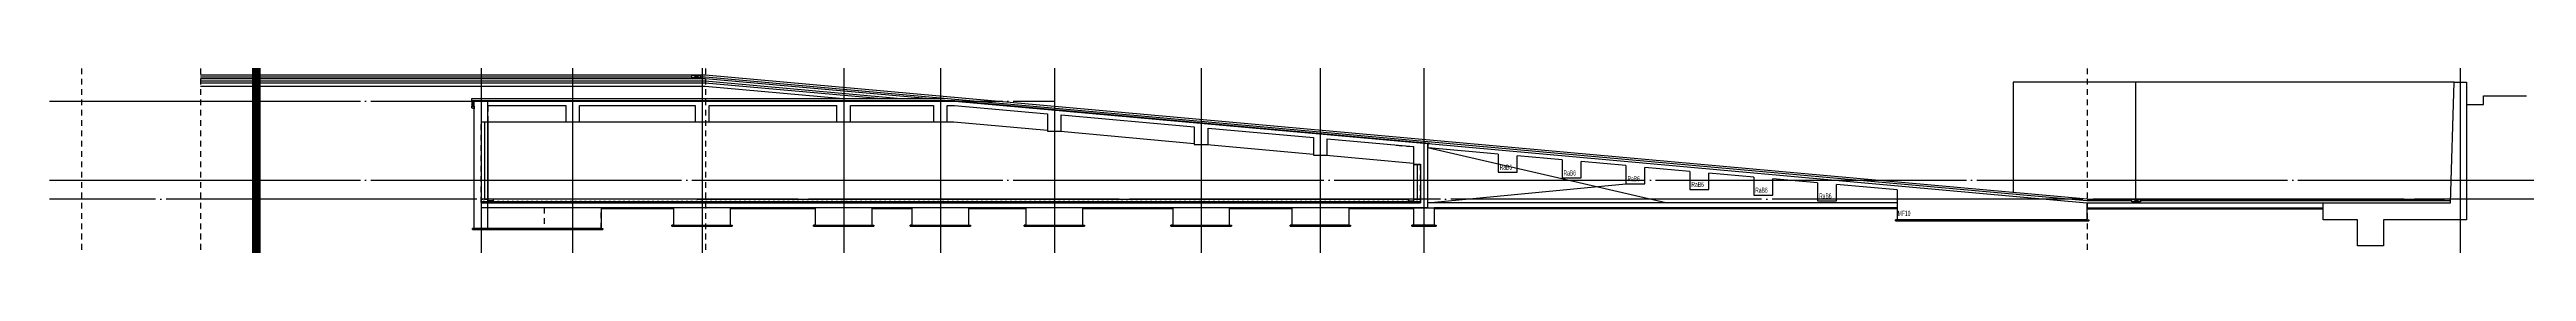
# Model space of a CAD drawing. Header units: millimetres. Extents: x -39468 to 212532, y -94717 to 83483.
# Drawn here: x -5170 to 138265, y 6200 to 16100 of the extents above; entities that cross this region are included whole.
import ezdxf
from ezdxf.enums import TextEntityAlignment as Align

# ---------------------------------------------------------------- set-up
doc = ezdxf.new("R2010")
doc.units = ezdxf.units.MM
doc.header["$LTSCALE"] = 300
doc.header["$MEASUREMENT"] = 0
for name, pattern in [('CEN', [62, 60, -1, 0, -1]), ('HID', [2, 1.1, -0.9]), ('STD_CENTER', [66, 60, -2, 2, -2])]:
    doc.linetypes.add(name, pattern=pattern)
doc.layers.get('0').update_dxf_attribs({"linetype": 'CONTINUOUS'})
for name, color, linetype in [('-YW_G.NAME-RC', 3, 'CONTINUOUS'), ('7FIN', 5, 'CONTINUOUS'), ('A-CEN', 1, 'CEN'), ('A-FIN-TYP1', 6, 'CONTINUOUS'), ('A-SECT-ELEV', 8, 'CONTINUOUS'), ('A-ST-AXIS-CEN', 252, 'STD_CENTER'), ('A-ST-CONC', 2, 'CONTINUOUS'), ('col-so', 253, 'CONTINUOUS'), ('CON', 2, 'CONTINUOUS'), ('HAT', 8, 'CONTINUOUS'), ('HID', 7, 'HID'), ('WAL', 3, 'CONTINUOUS'), ('주단면도-1$0$A-ST-CONC', 2, 'CONTINUOUS')]:
    doc.layers.add(name, color=color, linetype=linetype)
doc.styles.add('돋움', font='')
doc.styles.get('돋움').set_extended_font_data('Dotum')

msp = doc.modelspace()

# ---------------------------------------------------------------- hatches: boundary and pattern name
at = {"layer": 'HAT', "transparency": 33554687}
h = msp.add_hatch(dxfattribs=at)
h.set_pattern_fill('ANSI31', color=256, scale=30, angle=180)
h.set_pattern_definition([(45, (-293721.972, -238693.99), (-21.2132034, 21.2132034), [])])
h.paths.add_polyline_path([(19289, 14600), (19389, 14600), (19389, 14550), (19289, 14550)])
h.paths.add_polyline_path([(19289, 14550), (19389, 14550), (19389, 14490), (19289, 14490)])
h.paths.add_polyline_path([(19289, 14490), (19389, 14490), (19389, 14430), (19289, 14430)])
h.paths.add_polyline_path([(19289, 14430), (19389, 14430), (19389, 14370), (19289, 14370)])
h.paths.add_polyline_path([(19289, 14370), (19389, 14370), (19389, 14310), (19289, 14310)])
h.paths.add_polyline_path([(19289, 14620), (19389, 14620), (19389, 14600), (19289, 14600)])

# ---------------------------------------------------------------- linework, layer by layer
for p, q in [((32019, 15950), (32519, 16100)), ((32519, 15950), (32019, 16100)), ((115419, 8750), (115919, 8900)), ((115919, 8750), (115419, 8900))]:
    msp.add_line(p, q)
for points in [[(32019, 16100), (32519, 16100), (32519, 15950), (32019, 15950)], [(74669, 12133), (74619, 12137), (74619, 11881), (74669, 11882)], [(115419, 8900), (115919, 8900), (115919, 8750), (115419, 8750)]]:
    msp.add_lwpolyline(points, close=True)
msp.add_lwpolyline([(134784, 14400), (135784, 14400), (135784, 14900), (138265, 14900)])
at = {"layer": '7FIN'}
for points in [[(74219, 8713), (74215, 8705), (74108, 8705), (74068, 8775), (73975, 8775), (73935, 8705), (73828, 8705), (73788, 8775), (73695, 8775), (73655, 8705), (73548, 8705), (73508, 8775), (73415, 8775), (73375, 8705), (73268, 8705), (73228, 8775), (73135, 8775), (73095, 8705), (72988, 8705), (72948, 8775), (72855, 8775), (72815, 8705), (72708, 8705), (72668, 8775), (72575, 8775), (72535, 8705), (72428, 8705), (72388, 8775), (72295, 8775), (72255, 8705), (72148, 8705), (72108, 8775), (72015, 8775), (71975, 8705), (71868, 8705), (71828, 8775), (71735, 8775), (71695, 8705), (71588, 8705), (71548, 8775), (71455, 8775), (71415, 8705), (71308, 8705), (71268, 8775), (71175, 8775), (71135, 8705), (71028, 8705), (70988, 8775), (70895, 8775), (70855, 8705), (70748, 8705), (70708, 8775), (70615, 8775), (70575, 8705), (70468, 8705), (70428, 8775), (70335, 8775), (70295, 8705), (70188, 8705), (70148, 8775), (70055, 8775), (70015, 8705), (69908, 8705), (69868, 8775), (69775, 8775), (69735, 8705), (69628, 8705), (69588, 8775), (69495, 8775), (69455, 8705), (69348, 8705), (69308, 8775), (69215, 8775), (69175, 8705), (69068, 8705), (69028, 8775), (68935, 8775), (68895, 8705), (68788, 8705), (68748, 8775), (68655, 8775), (68615, 8705), (68508, 8705), (68468, 8775), (68375, 8775), (68335, 8705), (68228, 8705), (68188, 8775), (68095, 8775), (68055, 8705), (67948, 8705), (67908, 8775), (67815, 8775), (67775, 8705), (67668, 8705), (67628, 8775), (67535, 8775), (67495, 8705), (67388, 8705), (67348, 8775), (67255, 8775), (67215, 8705), (67108, 8705), (67068, 8775), (66975, 8775), (66935, 8705), (66828, 8705), (66788, 8775), (66695, 8775), (66655, 8705), (66548, 8705), (66508, 8775), (66415, 8775), (66375, 8705), (66268, 8705), (66228, 8775), (66135, 8775), (66095, 8705), (65988, 8705), (65948, 8775), (65855, 8775), (65815, 8705), (65708, 8705), (65668, 8775), (65575, 8775), (65535, 8705), (65428, 8705), (65388, 8775), (65295, 8775), (65255, 8705), (65148, 8705), (65108, 8775), (65015, 8775), (64975, 8705), (64868, 8705), (64828, 8775), (64735, 8775), (64695, 8705), (64588, 8705), (64548, 8775), (64455, 8775), (64415, 8705), (64308, 8705), (64268, 8775), (64175, 8775), (64135, 8705), (64028, 8705), (63988, 8775), (63895, 8775), (63855, 8705), (63748, 8705), (63708, 8775), (63615, 8775), (63575, 8705), (63468, 8705), (63428, 8775), (63335, 8775), (63295, 8705), (63188, 8705), (63148, 8775), (63055, 8775), (63015, 8705), (62908, 8705), (62868, 8775), (62775, 8775), (62735, 8705), (62628, 8705), (62588, 8775), (62495, 8775), (62455, 8705), (62348, 8705), (62308, 8775), (62215, 8775), (62175, 8705), (62068, 8705), (62028, 8775), (61935, 8775), (61895, 8705), (61788, 8705), (61748, 8775), (61655, 8775), (61615, 8705), (61508, 8705), (61468, 8775), (61375, 8775), (61335, 8705), (61228, 8705), (61188, 8775), (61095, 8775), (61055, 8705), (60948, 8705), (60908, 8775), (60815, 8775), (60775, 8705), (60668, 8705), (60628, 8775), (60535, 8775), (60495, 8705), (60388, 8705), (60348, 8775), (60255, 8775), (60215, 8705), (60108, 8705), (60068, 8775), (59975, 8775), (59935, 8705), (59828, 8705), (59788, 8775), (59695, 8775), (59655, 8705), (59548, 8705), (59508, 8775), (59415, 8775), (59375, 8705), (59268, 8705), (59228, 8775), (59135, 8775), (59095, 8705), (58988, 8705), (58948, 8775), (58855, 8775), (58815, 8705), (58708, 8705), (58668, 8775), (58575, 8775), (58535, 8705), (58428, 8705), (58388, 8775), (58295, 8775), (58255, 8705), (58148, 8705), (58108, 8775), (58015, 8775), (57975, 8705), (57868, 8705), (57828, 8775), (57735, 8775), (57695, 8705), (57588, 8705), (57548, 8775), (57455, 8775), (57415, 8705), (57308, 8705), (57268, 8775), (57175, 8775), (57135, 8705), (57028, 8705), (56988, 8775), (56895, 8775), (56855, 8705), (56748, 8705), (56708, 8775), (56615, 8775), (56575, 8705), (56468, 8705), (56428, 8775), (56335, 8775), (56295, 8705), (56188, 8705), (56148, 8775), (56055, 8775), (56015, 8705), (55908, 8705), (55868, 8775), (55775, 8775), (55735, 8705), (55628, 8705), (55588, 8775), (55495, 8775), (55455, 8705), (55348, 8705), (55308, 8775), (55215, 8775), (55175, 8705), (55068, 8705), (55028, 8775), (54935, 8775), (54895, 8705), (54788, 8705), (54748, 8775), (54655, 8775), (54615, 8705), (54508, 8705), (54468, 8775), (54375, 8775), (54335, 8705), (54228, 8705), (54188, 8775), (54095, 8775), (54055, 8705), (53948, 8705), (53908, 8775), (53815, 8775), (53775, 8705), (53668, 8705), (53628, 8775), (53535, 8775), (53495, 8705), (53388, 8705), (53348, 8775), (53255, 8775), (53215, 8705), (53108, 8705), (53068, 8775), (52975, 8775), (52935, 8705), (52828, 8705), (52788, 8775), (52695, 8775), (52655, 8705), (52548, 8705), (52508, 8775), (52415, 8775), (52375, 8705), (52268, 8705), (52228, 8775), (52135, 8775), (52095, 8705), (51988, 8705), (51948, 8775), (51855, 8775), (51815, 8705), (51708, 8705), (51668, 8775), (51575, 8775), (51535, 8705), (51428, 8705), (51388, 8775), (51295, 8775), (51255, 8705), (51148, 8705), (51108, 8775), (51015, 8775), (50975, 8705), (50868, 8705), (50828, 8775), (50735, 8775), (50695, 8705), (50588, 8705), (50548, 8775), (50455, 8775), (50415, 8705), (50308, 8705), (50268, 8775), (50175, 8775), (50135, 8705), (50028, 8705), (49988, 8775), (49895, 8775), (49855, 8705), (49748, 8705), (49708, 8775), (49615, 8775), (49575, 8705), (49468, 8705), (49428, 8775), (49335, 8775), (49295, 8705), (49188, 8705), (49148, 8775), (49055, 8775), (49015, 8705), (48908, 8705), (48868, 8775), (48775, 8775), (48735, 8705), (48628, 8705), (48588, 8775), (48495, 8775), (48455, 8705), (48348, 8705), (48308, 8775), (48215, 8775), (48175, 8705), (48068, 8705), (48028, 8775), (47935, 8775), (47895, 8705), (47788, 8705), (47748, 8775), (47655, 8775), (47615, 8705), (47508, 8705), (47468, 8775), (47375, 8775), (47335, 8705), (47231, 8705), (47186, 8775), (47093, 8775), (47054, 8705), (46946, 8705), (46906, 8775), (46813, 8775), (46773, 8705), (46666, 8705), (46626, 8775), (46533, 8775), (46493, 8705), (46386, 8705), (46346, 8775), (46253, 8775), (46214, 8705), (46106, 8705), (46066, 8775), (45973, 8775), (45934, 8705), (45826, 8705), (45786, 8775), (45693, 8775), (45653, 8705), (45546, 8705), (45506, 8775), (45413, 8775), (45373, 8705), (45266, 8705), (45226, 8775), (45133, 8775), (45094, 8705), (44986, 8705), (44946, 8775), (44853, 8775), (44814, 8705), (44706, 8705), (44666, 8775), (44573, 8775), (44533, 8705), (44426, 8705), (44386, 8775), (44293, 8775), (44253, 8705), (44146, 8705), (44106, 8775), (44013, 8775), (43974, 8705), (43866, 8705), (43826, 8775), (43733, 8775), (43694, 8705), (43586, 8705), (43546, 8775), (43453, 8775), (43413, 8705), (43306, 8705), (43266, 8775), (43173, 8775), (43133, 8705), (43026, 8705), (42986, 8775), (42893, 8775), (42854, 8705), (42746, 8705), (42706, 8775), (42613, 8775), (42574, 8705), (42466, 8705), (42426, 8775), (42333, 8775), (42293, 8705), (42186, 8705), (42146, 8775), (42053, 8775), (42013, 8705), (41906, 8705), (41866, 8775), (41773, 8775), (41734, 8705), (41626, 8705), (41586, 8775), (41493, 8775), (41454, 8705), (41346, 8705), (41306, 8775), (41213, 8775), (41173, 8705), (41066, 8705), (41026, 8775), (40933, 8775), (40893, 8705), (40786, 8705), (40746, 8775), (40653, 8775), (40614, 8705), (40506, 8705), (40466, 8775), (40373, 8775), (40334, 8705), (40226, 8705), (40186, 8775), (40093, 8775), (40053, 8705), (39946, 8705), (39906, 8775), (39813, 8775), (39773, 8705), (39666, 8705), (39626, 8775), (39533, 8775), (39494, 8705), (39386, 8705), (39346, 8775), (39253, 8775), (39214, 8705), (39106, 8705), (39066, 8775), (38973, 8775), (38933, 8705), (38826, 8705), (38786, 8775), (38693, 8775), (38653, 8705), (38546, 8705), (38506, 8775), (38413, 8775), (38374, 8705), (38266, 8705), (38226, 8775), (38133, 8775), (38094, 8705), (37986, 8705), (37946, 8775), (37853, 8775), (37813, 8705), (37706, 8705), (37666, 8775), (37573, 8775), (37533, 8705), (37426, 8705), (37386, 8775), (37293, 8775), (37254, 8705), (37146, 8705), (37106, 8775), (37013, 8775), (36974, 8705), (36866, 8705), (36826, 8775), (36733, 8775), (36693, 8705), (36586, 8705), (36546, 8775), (36453, 8775), (36413, 8705), (36306, 8705), (36266, 8775), (36173, 8775), (36134, 8705), (36026, 8705), (35986, 8775), (35893, 8775), (35854, 8705), (35746, 8705), (35706, 8775), (35613, 8775), (35573, 8705), (35466, 8705), (35426, 8775), (35333, 8775), (35293, 8705), (35186, 8705), (35146, 8775), (35053, 8775), (35014, 8705), (34906, 8705), (34866, 8775), (34773, 8775), (34734, 8705), (34626, 8705), (34586, 8775), (34493, 8775), (34453, 8705), (34346, 8705), (34306, 8775), (34213, 8775), (34173, 8705), (34066, 8705), (34026, 8775), (33933, 8775), (33893, 8705), (33786, 8705), (33746, 8775), (33653, 8775), (33614, 8705), (33506, 8705), (33466, 8775), (33373, 8775), (33333, 8705), (33226, 8705), (33186, 8775), (33093, 8775), (33053, 8705), (32946, 8705), (32906, 8775), (32813, 8775), (32773, 8705), (32666, 8705), (32626, 8775), (32533, 8775), (32494, 8705), (32386, 8705), (32346, 8775), (32253, 8775), (32213, 8705), (32106, 8705), (32066, 8775), (31973, 8775), (31933, 8705), (31826, 8705), (31786, 8775), (31693, 8775), (31653, 8705), (31546, 8705), (31506, 8775), (31413, 8775), (31374, 8705), (31266, 8705), (31226, 8775), (31133, 8775), (31093, 8705), (30986, 8705), (30946, 8775), (30853, 8775), (30813, 8705), (30706, 8705), (30666, 8775), (30573, 8775), (30533, 8705), (30426, 8705), (30386, 8775), (30293, 8775), (30254, 8705), (30146, 8705), (30106, 8775), (30013, 8775), (29973, 8705), (29866, 8705), (29826, 8775), (29733, 8775), (29693, 8705), (29586, 8705), (29546, 8775), (29453, 8775), (29413, 8705), (29306, 8705), (29266, 8775), (29173, 8775), (29134, 8705), (29026, 8705), (28986, 8775), (28893, 8775), (28853, 8705), (28746, 8705), (28706, 8775), (28613, 8775), (28573, 8705), (28466, 8705), (28426, 8775), (28333, 8775), (28293, 8705), (28186, 8705), (28146, 8775), (28053, 8775), (28014, 8705), (27906, 8705), (27866, 8775), (27773, 8775), (27733, 8705), (27626, 8705), (27586, 8775), (27493, 8775), (27453, 8705), (27346, 8705), (27306, 8775), (27213, 8775), (27173, 8705), (27066, 8705), (27026, 8775), (26933, 8775), (26894, 8705), (26786, 8705), (26746, 8775), (26653, 8775), (26613, 8705), (26506, 8705), (26466, 8775), (26373, 8775), (26333, 8705), (26226, 8705), (26186, 8775), (26093, 8775), (26053, 8705), (25946, 8705), (25906, 8775), (25813, 8775), (25774, 8705), (25666, 8705), (25626, 8775), (25533, 8775), (25493, 8705), (25386, 8705), (25346, 8775), (25253, 8775), (25213, 8705), (25106, 8705), (25066, 8775), (24973, 8775), (24933, 8705), (24826, 8705), (24786, 8775), (24693, 8775), (24654, 8705), (24546, 8705), (24506, 8775), (24413, 8775), (24373, 8705), (24266, 8705), (24226, 8775), (24133, 8775), (24093, 8705), (23986, 8705), (23946, 8775), (23853, 8775), (23813, 8705), (23706, 8705), (23666, 8775), (23573, 8775), (23534, 8705), (23426, 8705), (23386, 8775), (23293, 8775), (23253, 8705), (23146, 8705), (23106, 8775), (23013, 8775), (22973, 8705), (22866, 8705), (22826, 8775), (22733, 8775), (22693, 8705), (22586, 8705), (22546, 8775), (22453, 8775), (22414, 8705), (22306, 8705), (22266, 8775), (22173, 8775), (22133, 8705), (22026, 8705), (21986, 8775), (21893, 8775), (21854, 8705), (21746, 8705), (21706, 8775), (21613, 8775), (21573, 8705), (21466, 8705), (21426, 8775), (21333, 8775), (21293, 8705), (21186, 8705), (21146, 8775), (21053, 8775), (21013, 8705), (20906, 8705), (20866, 8775), (20773, 8775), (20734, 8705), (20626, 8705), (20586, 8775), (20493, 8775), (20453, 8705), (20346, 8705), (20306, 8775), (20213, 8775), (20173, 8705), (20066, 8705), (20026, 8775), (19933, 8775), (19893, 8705), (19819, 8705)], [(74219, 8701), (74219, 8700), (74104, 8700), (74064, 8770), (73979, 8770), (73939, 8700), (73824, 8700), (73784, 8770), (73699, 8770), (73659, 8700), (73544, 8700), (73504, 8770), (73419, 8770), (73379, 8700), (73264, 8700), (73224, 8770), (73139, 8770), (73099, 8700), (72984, 8700), (72944, 8770), (72859, 8770), (72819, 8700), (72704, 8700), (72664, 8770), (72579, 8770), (72539, 8700), (72424, 8700), (72384, 8770), (72299, 8770), (72259, 8700), (72144, 8700), (72104, 8770), (72019, 8770), (71979, 8700), (71864, 8700), (71824, 8770), (71739, 8770), (71699, 8700), (71584, 8700), (71544, 8770), (71459, 8770), (71419, 8700), (71304, 8700), (71264, 8770), (71179, 8770), (71139, 8700), (71024, 8700), (70984, 8770), (70899, 8770), (70859, 8700), (70744, 8700), (70704, 8770), (70619, 8770), (70579, 8700), (70464, 8700), (70424, 8770), (70339, 8770), (70299, 8700), (70184, 8700), (70144, 8770), (70059, 8770), (70019, 8700), (69904, 8700), (69864, 8770), (69779, 8770), (69739, 8700), (69624, 8700), (69584, 8770), (69499, 8770), (69459, 8700), (69344, 8700), (69304, 8770), (69219, 8770), (69179, 8700), (69064, 8700), (69024, 8770), (68939, 8770), (68899, 8700), (68784, 8700), (68744, 8770), (68659, 8770), (68619, 8700), (68504, 8700), (68464, 8770), (68379, 8770), (68339, 8700), (68224, 8700), (68184, 8770), (68099, 8770), (68059, 8700), (67944, 8700), (67904, 8770), (67819, 8770), (67779, 8700), (67664, 8700), (67624, 8770), (67539, 8770), (67499, 8700), (67384, 8700), (67344, 8770), (67259, 8770), (67219, 8700), (67104, 8700), (67064, 8770), (66979, 8770), (66939, 8700), (66824, 8700), (66784, 8770), (66699, 8770), (66659, 8700), (66544, 8700), (66504, 8770), (66419, 8770), (66379, 8700), (66264, 8700), (66224, 8770), (66139, 8770), (66099, 8700), (65984, 8700), (65944, 8770), (65859, 8770), (65819, 8700), (65704, 8700), (65664, 8770), (65579, 8770), (65539, 8700), (65424, 8700), (65384, 8770), (65299, 8770), (65259, 8700), (65144, 8700), (65104, 8770), (65019, 8770), (64979, 8700), (64864, 8700), (64824, 8770), (64739, 8770), (64699, 8700), (64584, 8700), (64544, 8770), (64459, 8770), (64419, 8700), (64304, 8700), (64264, 8770), (64179, 8770), (64139, 8700), (64024, 8700), (63984, 8770), (63899, 8770), (63859, 8700), (63744, 8700), (63704, 8770), (63619, 8770), (63579, 8700), (63464, 8700), (63424, 8770), (63339, 8770), (63299, 8700), (63184, 8700), (63144, 8770), (63059, 8770), (63019, 8700), (62904, 8700), (62864, 8770), (62779, 8770), (62739, 8700), (62624, 8700), (62584, 8770), (62499, 8770), (62459, 8700), (62344, 8700), (62304, 8770), (62219, 8770), (62179, 8700), (62064, 8700), (62024, 8770), (61939, 8770), (61899, 8700), (61784, 8700), (61744, 8770), (61659, 8770), (61619, 8700), (61504, 8700), (61464, 8770), (61379, 8770), (61339, 8700), (61224, 8700), (61184, 8770), (61099, 8770), (61059, 8700), (60944, 8700), (60904, 8770), (60819, 8770), (60779, 8700), (60664, 8700), (60624, 8770), (60539, 8770), (60499, 8700), (60384, 8700), (60344, 8770), (60259, 8770), (60219, 8700), (60104, 8700), (60064, 8770), (59979, 8770), (59939, 8700), (59824, 8700), (59784, 8770), (59699, 8770), (59659, 8700), (59544, 8700), (59504, 8770), (59419, 8770), (59379, 8700), (59264, 8700), (59224, 8770), (59139, 8770), (59099, 8700), (58984, 8700), (58944, 8770), (58859, 8770), (58819, 8700), (58704, 8700), (58664, 8770), (58579, 8770), (58539, 8700), (58424, 8700), (58384, 8770), (58299, 8770), (58259, 8700), (58144, 8700), (58104, 8770), (58019, 8770), (57979, 8700), (57864, 8700), (57824, 8770), (57739, 8770), (57699, 8700), (57584, 8700), (57544, 8770), (57459, 8770), (57419, 8700), (57304, 8700), (57264, 8770), (57179, 8770), (57139, 8700), (57024, 8700), (56984, 8770), (56899, 8770), (56859, 8700), (56744, 8700), (56704, 8770), (56619, 8770), (56579, 8700), (56464, 8700), (56424, 8770), (56339, 8770), (56299, 8700), (56184, 8700), (56144, 8770), (56059, 8770), (56019, 8700), (55904, 8700), (55864, 8770), (55779, 8770), (55739, 8700), (55624, 8700), (55584, 8770), (55499, 8770), (55459, 8700), (55344, 8700), (55304, 8770), (55219, 8770), (55179, 8700), (55064, 8700), (55024, 8770), (54939, 8770), (54899, 8700), (54784, 8700), (54744, 8770), (54659, 8770), (54619, 8700), (54504, 8700), (54464, 8770), (54379, 8770), (54339, 8700), (54224, 8700), (54184, 8770), (54099, 8770), (54059, 8700), (53944, 8700), (53904, 8770), (53819, 8770), (53779, 8700), (53664, 8700), (53624, 8770), (53539, 8770), (53499, 8700), (53384, 8700), (53344, 8770), (53259, 8770), (53219, 8700), (53104, 8700), (53064, 8770), (52979, 8770), (52939, 8700), (52824, 8700), (52784, 8770), (52699, 8770), (52659, 8700), (52544, 8700), (52504, 8770), (52419, 8770), (52379, 8700), (52264, 8700), (52224, 8770), (52139, 8770), (52099, 8700), (51984, 8700), (51944, 8770), (51859, 8770), (51819, 8700), (51704, 8700), (51664, 8770), (51579, 8770), (51539, 8700), (51424, 8700), (51384, 8770), (51299, 8770), (51259, 8700), (51144, 8700), (51104, 8770), (51019, 8770), (50979, 8700), (50864, 8700), (50824, 8770), (50739, 8770), (50699, 8700), (50584, 8700), (50544, 8770), (50459, 8770), (50419, 8700), (50304, 8700), (50264, 8770), (50179, 8770), (50139, 8700), (50024, 8700), (49984, 8770), (49899, 8770), (49859, 8700), (49744, 8700), (49704, 8770), (49619, 8770), (49579, 8700), (49464, 8700), (49424, 8770), (49339, 8770), (49299, 8700), (49184, 8700), (49144, 8770), (49059, 8770), (49019, 8700), (48904, 8700), (48864, 8770), (48779, 8770), (48739, 8700), (48624, 8700), (48584, 8770), (48499, 8770), (48459, 8700), (48344, 8700), (48304, 8770), (48219, 8770), (48179, 8700), (48064, 8700), (48024, 8770), (47939, 8770), (47899, 8700), (47784, 8700), (47744, 8770), (47659, 8770), (47619, 8700), (47504, 8700), (47464, 8770), (47379, 8770), (47339, 8700), (47224, 8700), (47182, 8770), (47097, 8770), (47057, 8700), (46942, 8700), (46902, 8770), (46817, 8770), (46777, 8700), (46662, 8700), (46622, 8770), (46537, 8770), (46497, 8700), (46382, 8700), (46342, 8770), (46257, 8770), (46217, 8700), (46102, 8700), (46062, 8770), (45977, 8770), (45937, 8700), (45822, 8700), (45782, 8770), (45697, 8770), (45657, 8700), (45542, 8700), (45502, 8770), (45417, 8770), (45377, 8700), (45262, 8700), (45222, 8770), (45137, 8770), (45097, 8700), (44982, 8700), (44942, 8770), (44857, 8770), (44817, 8700), (44702, 8700), (44662, 8770), (44577, 8770), (44537, 8700), (44422, 8700), (44382, 8770), (44297, 8770), (44257, 8700), (44142, 8700), (44102, 8770), (44017, 8770), (43977, 8700), (43862, 8700), (43822, 8770), (43737, 8770), (43697, 8700), (43582, 8700), (43542, 8770), (43457, 8770), (43417, 8700), (43302, 8700), (43262, 8770), (43177, 8770), (43137, 8700), (43022, 8700), (42982, 8770), (42897, 8770), (42857, 8700), (42742, 8700), (42702, 8770), (42617, 8770), (42577, 8700), (42462, 8700), (42422, 8770), (42337, 8770), (42297, 8700), (42182, 8700), (42142, 8770), (42057, 8770), (42017, 8700), (41902, 8700), (41862, 8770), (41777, 8770), (41737, 8700), (41622, 8700), (41582, 8770), (41497, 8770), (41457, 8700), (41342, 8700), (41302, 8770), (41217, 8770), (41177, 8700), (41062, 8700), (41022, 8770), (40937, 8770), (40897, 8700), (40782, 8700), (40742, 8770), (40657, 8770), (40617, 8700), (40502, 8700), (40462, 8770), (40377, 8770), (40337, 8700), (40222, 8700), (40182, 8770), (40097, 8770), (40057, 8700), (39942, 8700), (39902, 8770), (39817, 8770), (39777, 8700), (39662, 8700), (39622, 8770), (39537, 8770), (39497, 8700), (39382, 8700), (39342, 8770), (39257, 8770), (39217, 8700), (39102, 8700), (39062, 8770), (38977, 8770), (38937, 8700), (38822, 8700), (38782, 8770), (38697, 8770), (38657, 8700), (38542, 8700), (38502, 8770), (38417, 8770), (38377, 8700), (38262, 8700), (38222, 8770), (38137, 8770), (38097, 8700), (37982, 8700), (37942, 8770), (37857, 8770), (37817, 8700), (37702, 8700), (37662, 8770), (37577, 8770), (37537, 8700), (37422, 8700), (37382, 8770), (37297, 8770), (37257, 8700), (37142, 8700), (37102, 8770), (37017, 8770), (36977, 8700), (36862, 8700), (36822, 8770), (36737, 8770), (36697, 8700), (36582, 8700), (36542, 8770), (36457, 8770), (36417, 8700), (36302, 8700), (36262, 8770), (36177, 8770), (36137, 8700), (36022, 8700), (35982, 8770), (35897, 8770), (35857, 8700), (35742, 8700), (35702, 8770), (35617, 8770), (35577, 8700), (35462, 8700), (35422, 8770), (35337, 8770), (35297, 8700), (35182, 8700), (35142, 8770), (35057, 8770), (35017, 8700), (34902, 8700), (34862, 8770), (34777, 8770), (34737, 8700), (34622, 8700), (34582, 8770), (34497, 8770), (34457, 8700), (34342, 8700), (34302, 8770), (34217, 8770), (34177, 8700), (34062, 8700), (34022, 8770), (33937, 8770), (33897, 8700), (33782, 8700), (33742, 8770), (33657, 8770), (33617, 8700), (33502, 8700), (33462, 8770), (33377, 8770), (33337, 8700), (33222, 8700), (33182, 8770), (33097, 8770), (33057, 8700), (32942, 8700), (32902, 8770), (32817, 8770), (32777, 8700), (32662, 8700), (32622, 8770), (32537, 8770), (32497, 8700), (32382, 8700), (32342, 8770), (32257, 8770), (32217, 8700), (32102, 8700), (32062, 8770), (31977, 8770), (31937, 8700), (31822, 8700), (31782, 8770), (31697, 8770), (31657, 8700), (31542, 8700), (31502, 8770), (31417, 8770), (31377, 8700), (31262, 8700), (31222, 8770), (31137, 8770), (31097, 8700), (30982, 8700), (30942, 8770), (30857, 8770), (30817, 8700), (30702, 8700), (30662, 8770), (30577, 8770), (30537, 8700), (30422, 8700), (30382, 8770), (30297, 8770), (30257, 8700), (30142, 8700), (30102, 8770), (30017, 8770), (29977, 8700), (29862, 8700), (29822, 8770), (29737, 8770), (29697, 8700), (29582, 8700), (29542, 8770), (29457, 8770), (29417, 8700), (29302, 8700), (29262, 8770), (29177, 8770), (29137, 8700), (29022, 8700), (28982, 8770), (28897, 8770), (28857, 8700), (28742, 8700), (28702, 8770), (28617, 8770), (28577, 8700), (28462, 8700), (28422, 8770), (28337, 8770), (28297, 8700), (28182, 8700), (28142, 8770), (28057, 8770), (28017, 8700), (27902, 8700), (27862, 8770), (27777, 8770), (27737, 8700), (27622, 8700), (27582, 8770), (27497, 8770), (27457, 8700), (27342, 8700), (27302, 8770), (27217, 8770), (27177, 8700), (27062, 8700), (27022, 8770), (26937, 8770), (26897, 8700), (26782, 8700), (26742, 8770), (26657, 8770), (26617, 8700), (26502, 8700), (26462, 8770), (26377, 8770), (26337, 8700), (26222, 8700), (26182, 8770), (26097, 8770), (26057, 8700), (25942, 8700), (25902, 8770), (25817, 8770), (25777, 8700), (25662, 8700), (25622, 8770), (25537, 8770), (25497, 8700), (25382, 8700), (25342, 8770), (25257, 8770), (25217, 8700), (25102, 8700), (25062, 8770), (24977, 8770), (24937, 8700), (24822, 8700), (24782, 8770), (24697, 8770), (24657, 8700), (24542, 8700), (24502, 8770), (24417, 8770), (24377, 8700), (24262, 8700), (24222, 8770), (24137, 8770), (24097, 8700), (23982, 8700), (23942, 8770), (23857, 8770), (23817, 8700), (23702, 8700), (23662, 8770), (23577, 8770), (23537, 8700), (23422, 8700), (23382, 8770), (23297, 8770), (23257, 8700), (23142, 8700), (23102, 8770), (23017, 8770), (22977, 8700), (22862, 8700), (22822, 8770), (22737, 8770), (22697, 8700), (22582, 8700), (22542, 8770), (22457, 8770), (22417, 8700), (22302, 8700), (22262, 8770), (22177, 8770), (22137, 8700), (22022, 8700), (21982, 8770), (21897, 8770), (21857, 8700), (21742, 8700), (21702, 8770), (21617, 8770), (21577, 8700), (21462, 8700), (21422, 8770), (21337, 8770), (21297, 8700), (21182, 8700), (21142, 8770), (21057, 8770), (21017, 8700), (20902, 8700), (20862, 8770), (20777, 8770), (20737, 8700), (20622, 8700), (20582, 8770), (20497, 8770), (20457, 8700), (20342, 8700), (20302, 8770), (20217, 8770), (20177, 8700), (20062, 8700), (20022, 8770), (19937, 8770), (19897, 8700), (19819, 8700)]]:
    msp.add_lwpolyline(points, dxfattribs=at)
at = {"layer": 'A-CEN'}
msp.add_line((74419, 55500), (74419, 1000), dxfattribs=at)
at = {"layer": 'A-FIN-TYP1'}
for p, q in [((112819, 8900), (32819, 16100)), ((112815, 8800), (32819, 16000)), ((19289, 14630), (19289, 14750)), ((19289, 14750), (46704, 14750)), ((19289, 14630), (47256, 14630)), ((47256, 14630), (74749, 12156)), ((74749, 12125), (74749, 12156)), ((20219, 8900), (20219, 8800)), ((20519, 8900), (20519, 8800)), ((73519, 8900), (73519, 8800)), ((73819, 8900), (73819, 8800)), ((115419, 8800), (112815, 8800)), ((133474, 8900), (133474, 8800)), ((19419, 7200), (19319, 7200)), ((19319, 7140), (19319, 7200)), ((30969, 8340), (26769, 8340)), ((30969, 7400), (30869, 7400)), ((30869, 7340), (30869, 7400)), ((30869, 7340), (34369, 7340)), ((39169, 8340), (34269, 8340)), ((39169, 7400), (39069, 7400)), ((39069, 7340), (39069, 7400)), ((39069, 7340), (42569, 7340)), ((44769, 8340), (42469, 8340)), ((44769, 7400), (44669, 7400)), ((44669, 7340), (44669, 7400)), ((44669, 7340), (48169, 7340)), ((51369, 8340), (48069, 8340)), ((51369, 7400), (51269, 7400)), ((51269, 7340), (51269, 7400)), ((51269, 7340), (54769, 7340)), ((59869, 8340), (54669, 8340)), ((59869, 7400), (59769, 7400)), ((59769, 7340), (59769, 7400)), ((59769, 7340), (63269, 7340)), ((66769, 8340), (63169, 8340)), ((66769, 7400), (66669, 7400)), ((66669, 7340), (66669, 7400)), ((66669, 7340), (70169, 7340)), ((73819, 8340), (70069, 8340)), ((73819, 7400), (73719, 7400)), ((73719, 7340), (73719, 7400)), ((73719, 7340), (75119, 7340)), ((101819, 8340), (75019, 8340)), ((101819, 7700), (101719, 7700)), ((101719, 7640), (101719, 7700)), ((101719, 7640), (112919, 7640)), ((112819, 8340), (126484, 8340)), ((19319, 7140), (26869, 7140))]:
    msp.add_line(p, q, dxfattribs=at)
for points in [[(32819, 16100), (3571, 16100)], [(32019, 16000), (3571, 16000)], [(32815, 16000), (32519, 16000)], [(32799, 15650), (3571, 15650)], [(32790, 15450), (3571, 15450)], [(40568, 14750), (32790, 15450)], [(42799, 14750), (32799, 15650)], [(20219, 8900), (19819, 8900)], [(19819, 8775), (74204, 8775)], [(20519, 8800), (20219, 8800)], [(32319, 8900), (20519, 8900)], [(32319, 8900), (73519, 8900)], [(73519, 8800), (73819, 8800)], [(73819, 8900), (74204, 8900)], [(73819, 8900), (74204, 8900)], [(112819, 8900), (133474, 8900)], [(133879, 8800), (115919, 8800)], [(26769, 7200), (26869, 7200), (26869, 7140)], [(34269, 7400), (34369, 7400), (34369, 7340)], [(42469, 7400), (42569, 7400), (42569, 7340)], [(48069, 7400), (48169, 7400), (48169, 7340)], [(54669, 7400), (54769, 7400), (54769, 7340)], [(63169, 7400), (63269, 7400), (63269, 7340)], [(70069, 7400), (70169, 7400), (70169, 7340)], [(75019, 7400), (75119, 7400), (75119, 7340)], [(112819, 7700), (112919, 7700), (112919, 7640)]]:
    msp.add_lwpolyline(points, dxfattribs=at)
at = {"layer": 'A-SECT-ELEV', "color": 8}
for p, q in [((108548, 15700), (108548, 9284)), ((134084, 15700), (108548, 15700)), ((115631, 15700), (115631, 8900)), ((20219, 13400), (24719, 13400)), ((25519, 13400), (32219, 13400)), ((33019, 13400), (40419, 13400)), ((41219, 13400), (46019, 13400)), ((46819, 13400), (47201, 13400)), ((47201, 13400), (52619, 12912)), ((53366, 12845), (61119, 12147)), ((61866, 12080), (68019, 11526)), ((88419, 8700), (74619, 11881)), ((68766, 11459), (73819, 11004)), ((74619, 8700), (86119, 9803))]:
    msp.add_line(p, q, dxfattribs=at)
at = {"layer": 'A-ST-AXIS-CEN', "linetype": 'Continuous'}
for p, q in [((19819, 55500), (19819, 1000)), ((25119, 55500), (25119, 1000)), ((32619, 55500), (32619, 1000)), ((40819, 55500), (40819, 1000)), ((46419, 55500), (46419, 1000)), ((53019, 55500), (53019, 1000)), ((61519, 55500), (61519, 1000)), ((68419, 55500), (68419, 1000))]:
    msp.add_line(p, q, dxfattribs=at)
at = {"layer": 'A-ST-AXIS-CEN', "linetype": 'CEN'}
for p, q in [((134419, 55500), (134419, 1000)), ((-5170, 14600), (53019, 14600)), ((-5170, 10000), (168376, 10000)), ((168376, 8900), (-5170, 8900))]:
    msp.add_line(p, q, dxfattribs=at)
at = {"layer": 'A-ST-CONC'}
for p, q in [((19419, 7200), (19419, 14600)), ((19419, 14600), (47255, 14600)), ((20219, 7200), (20219, 14600)), ((20219, 14350), (24719, 14350)), ((20219, 13400), (20219, 14350)), ((24719, 14350), (24719, 13400)), ((25519, 14350), (32219, 14350)), ((25519, 13400), (25519, 14350)), ((32219, 14350), (32219, 13400)), ((33019, 14350), (40419, 14350)), ((33019, 13400), (33019, 14350)), ((40419, 13400), (40419, 14350)), ((41219, 14350), (46019, 14350)), ((41219, 13400), (41219, 14350)), ((46019, 14350), (46019, 13400)), ((46819, 14350), (47244, 14350)), ((46819, 13400), (46819, 14350)), ((47244, 14350), (52619, 13866)), ((47255, 14600), (74619, 12137)), ((19819, 13400), (20219, 13400)), ((19819, 13300), (19819, 8400)), ((24719, 13400), (25519, 13400)), ((32219, 13400), (33019, 13400)), ((40419, 13400), (41219, 13400)), ((46019, 13400), (46819, 13400)), ((53419, 13794), (61119, 13101)), ((61919, 13029), (68019, 12480)), ((68819, 12408), (73819, 11958)), ((73819, 11958), (73819, 10937)), ((74619, 12137), (74619, 8400)), ((74669, 11882), (74669, 12133)), ((74669, 12133), (112810, 8700)), ((78719, 11517), (74669, 11882)), ((73819, 10937), (74219, 10937)), ((74219, 10937), (74219, 8700)), ((101819, 8700), (74619, 8700)), ((101819, 9438), (101819, 7700)), ((112810, 8700), (126484, 8700)), ((112819, 7700), (112819, 8700)), ((26769, 7200), (19419, 7200)), ((74619, 8400), (19819, 8400)), ((26769, 8400), (26769, 7200)), ((66769, 8400), (66769, 7400)), ((70069, 8400), (70069, 7400)), ((73819, 8400), (73819, 7400)), ((73819, 8400), (75019, 8400)), ((75019, 8400), (75019, 7400)), ((101819, 8400), (75019, 8400)), ((75019, 7700), (75019, 7400)), ((112819, 7700), (101819, 7700)), ((112819, 8400), (126484, 8400))]:
    msp.add_line(p, q, dxfattribs=at)
for points in [[(32810, 15900), (3571, 15900)], [(45588, 14750), (32810, 15900)], [(32804, 15750), (3571, 15750)], [(43915, 14750), (32804, 15750)], [(133876, 8700), (134084, 15700), (134784, 15700), (134784, 8700), (134784, 7700), (133384, 7700), (129984, 7700), (129984, 6200), (128484, 6200), (128484, 7700), (126484, 7700), (126484, 8700), (133876, 8700)], [(52619, 13866), (52619, 12845), (53419, 12845), (53419, 13794)], [(61119, 13101), (61119, 12080), (61919, 12080), (61919, 13029)], [(68019, 12480), (68019, 11459), (68819, 11459), (68819, 12408)], [(78719, 11517), (78719, 10469), (79819, 10469), (79819, 11418)], [(82419, 11184), (79819, 11418)], [(82419, 11184), (82419, 10136), (83519, 10136), (83519, 11085)], [(86119, 10851), (83519, 11085)], [(86119, 10851), (86119, 9803), (87219, 9803), (87219, 10752)], [(89819, 10518), (87219, 10752)], [(89819, 10518), (89819, 9470), (90919, 9470), (90919, 10419)], [(93519, 10185), (90919, 10419)], [(93519, 10185), (93519, 9137), (94619, 9137), (94619, 10086)], [(97219, 9852), (94619, 10086)], [(97219, 9852), (97219, 8800), (98319, 8800), (98319, 9753)], [(101819, 9438), (98319, 9753)], [(70069, 7400), (66769, 7400)], [(75019, 7400), (73819, 7400)]]:
    msp.add_lwpolyline(points, dxfattribs=at)
for points in [[(30969, 8400), (30969, 7400), (34269, 7400), (34269, 8400)], [(39169, 8400), (39169, 7400), (42469, 7400), (42469, 8400)], [(44769, 8400), (44769, 7400), (48069, 7400), (48069, 8400)], [(51369, 8400), (51369, 7400), (54669, 7400), (54669, 8400)], [(59869, 8400), (59869, 7400), (63169, 7400), (63169, 8400)]]:
    msp.add_lwpolyline(points, close=True, dxfattribs=at)
at = {"layer": 'col-so', "transparency": 33554687}
msp.add_lwpolyline([(19419, 14150), (19289, 14200), (19289, 14300), (19419, 14300)], close=True, dxfattribs=at)
at = {"layer": 'CON'}
msp.add_lwpolyline([(19419, 14300), (19289, 14300), (19289, 14200), (19419, 14150)], dxfattribs=at)
at = {"layer": 'HID'}
for p, q in [((-3311, 55500), (-3311, 1000)), ((3571, 55500), (3571, 1000)), ((32819, 55500), (32819, 1000)), ((112819, 55500), (112819, 1000))]:
    msp.add_line(p, q, dxfattribs=at)
at = {"layer": 'HID', "color": 8}
for p, q in [((19404, 14615), (47256, 14615)), ((19404, 14615), (19404, 14300)), ((47256, 14615), (74629, 12151)), ((74629, 12151), (74629, 11881)), ((74209, 10927), (74209, 8715)), ((19829, 8710), (20819, 8710)), ((20819, 8710), (20819, 8700)), ((73219, 8715), (73219, 8700)), ((74204, 8715), (73219, 8715))]:
    msp.add_line(p, q, dxfattribs=at)
at = {"layer": 'HID', "const_width": 500}
msp.add_lwpolyline([(6799, 55500), (6799, 1000)], dxfattribs=at)
at = {"layer": 'HID', "color": 8}
for points in [[(19829, 8710), (19829, 13390), (20229, 13390), (20229, 14340), (21219, 14340), (21219, 14350)], [(72819, 12048), (72819, 12038), (73809, 11949), (73809, 10927), (74209, 10927)]]:
    msp.add_lwpolyline(points, dxfattribs=at)
at = {"layer": 'HID'}
msp.add_lwpolyline([(23469, 8400), (23469, 7200), (26769, 7200), (26769, 8400)], close=True, dxfattribs=at)
at = {"layer": 'WAL', "ltscale": 10}
for p, q in [((19289, 14620), (19389, 14620)), ((19289, 14620), (19289, 14310)), ((19389, 14620), (19389, 14310))]:
    msp.add_line(p, q, dxfattribs=at)
at = {"layer": 'WAL'}
for p, q in [((19389, 14550), (19289, 14550)), ((19389, 14490), (19289, 14490)), ((19389, 14430), (19289, 14430)), ((19389, 14370), (19289, 14370)), ((19389, 14310), (19289, 14310)), ((20019, 13390), (20019, 8900)), ((20019, 13390), (20219, 13390)), ((20219, 13390), (20219, 8900)), ((73819, 10927), (73819, 8900)), ((74019, 10927), (74019, 8900)), ((20019, 8900), (20219, 8900)), ((74019, 8900), (73819, 8900))]:
    msp.add_line(p, q, dxfattribs=at)
at = {"layer": '주단면도-1$0$A-ST-CONC'}
msp.add_line((19819, 8700), (74219, 8700), dxfattribs=at)

# ---------------------------------------------------------------- texts
at = {"layer": '-YW_G.NAME-RC', "color": 3, "style": '돋움', "width": 0.6}
for s, p in [('RaB6', (79165, 10517)), ('RaB6', (82865, 10184)), ('RaB6', (86565, 9851)), ('RaB6', (90265, 9518)), ('RaB6', (93965, 9185)), ('RaB6', (97665, 8848)), ('MF10', (102224, 7841))]:
    msp.add_text(s, height=300, dxfattribs=at).set_placement(p, align=Align.BOTTOM_CENTER)

doc.saveas('drawing.dxf')
